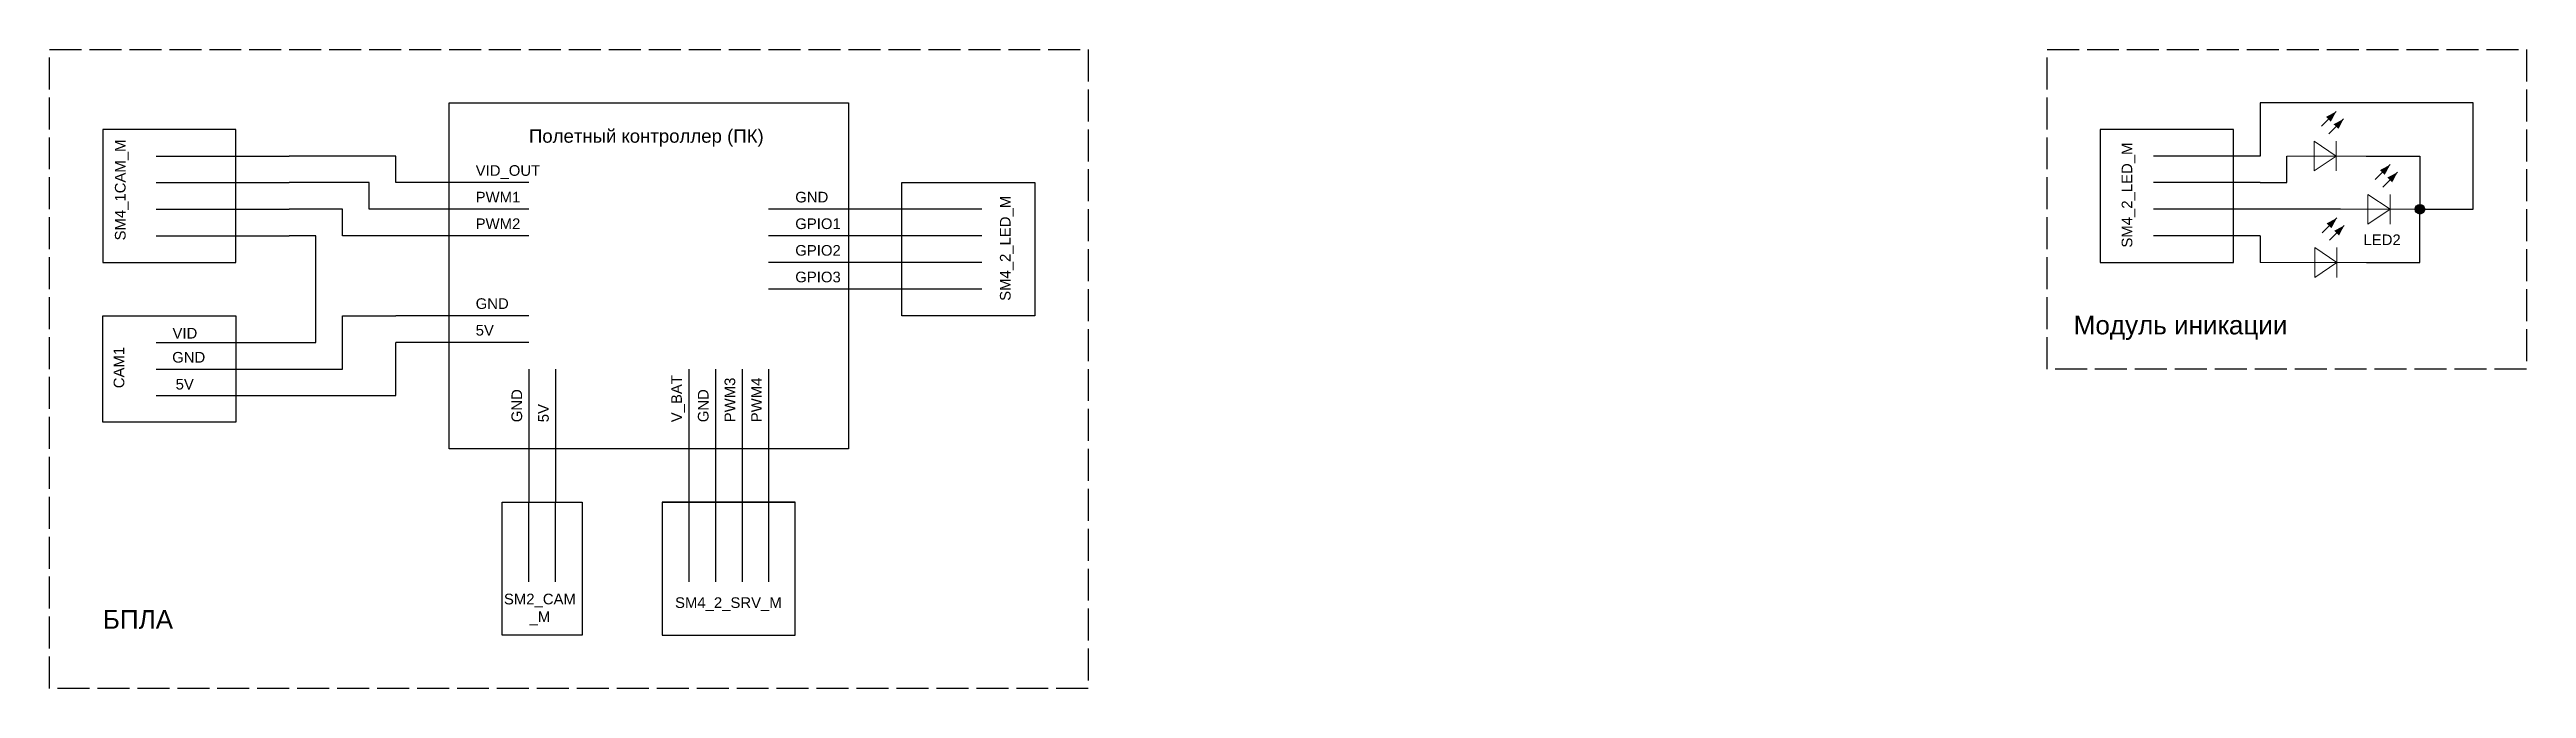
# Model space of a CAD drawing. Header units: millimetres. Extents: x 1990 to 5680, y 1670 to 2120.
# Drawn here: x 4750 to 5680, y 1840 to 2080 of the extents above; entities that cross this region are included whole.
import ezdxf

# ---------------------------------------------------------------- set-up
doc = ezdxf.new("R2010")
doc.units = ezdxf.units.MM
doc.linetypes.add('ACAD_ISO02W100', pattern=[15, 12, -3])
doc.layers.add('001_Dark_1 30', color=7, linetype='Continuous', lineweight=0, true_color=0x242424)
doc.styles.get("Standard").update_dxf_attribs({"font": 'arial.ttf'})

msp = doc.modelspace()

# ---------------------------------------------------------------- texts
at = {"attachment_point": 1}
for s, width, heights, insert, char_height in [('Полетный контроллер (ПК)', 100, [10], (4930, 2050), 5), ('VID_OUT', 23.6151, [6.23], (4910, 2036.56), 4), ('PWM1', 23.9653, [6.23], (4910, 2026.56), 4), ('GND', 23.9653, [6.23], (5030, 2026.56), 4), ('PWM2', 23.9653, [6.23], (4910, 2016.56), 4), ('GPIO1', 23.9653, [6.23], (5030, 2016.56), 4), ('LED2', 23.9653, [6.23], (5618.82, 2010.53), 4), ('GPIO2', 23.9653, [6.23], (5030, 2006.56), 4), ('GPIO3', 23.9653, [6.23], (5030, 1996.56), 4), ('GND', 23.9653, [6.23], (4910, 1986.56), 4), ('VID', 23.9653, [6.23], (4796.17, 1975.44), 4), ('5V', 23.9653, [6.23], (4910, 1976.56), 4), ('Модуль иникации', 100, [10], (5510, 1980), 7), ('GND', 23.9653, [6.23], (4796.06, 1966.4), 4), ('5V', 23.9653, [6.23], (4797.35, 1956.29), 4), ('БПЛА', 100, [10], (4770, 1869.44), 7), ('\\pxqc;SM2_CAM\\P_M', 45.0653, [18.88], (4911.59, 1875.59), 4), ('SM4_2_SRV_M', 100, [10], (4984.85, 1874.25), 4)]:
    msp.add_mtext_dynamic_manual_height_columns(s, width=width, gutter_width=12.5, heights=heights, dxfattribs=dict(at, insert=insert, char_height=char_height))
at = {"char_height": 4, "rotation": 90}
for s, width, heights, insert, attachment_point in [('SM4_1CAM_M', 100, [10], (4774.55, 2008.29), 1), ('SM4_2_LED_M', 100, [10], (5533.16, 2005.6), 7), ('SM4_2_LED_M', 100, [10], (5106.84, 1985.6), 1), ('CAM1', 100, [10], (4774.07, 1952.78), 1), ('V_BAT', 23.9653, [6.23], (4983.44, 1940), 1), ('PWM3', 23.9653, [6.23], (5003.44, 1940), 1), ('PWM4', 23.9653, [6.23], (5013.44, 1940), 1), ('GND', 23.9653, [6.23], (4923.44, 1940), 1), ('5V', 23.9653, [6.23], (4933.44, 1940), 1), ('GND', 23.9653, [6.23], (4993.44, 1940), 1)]:
    msp.add_mtext_dynamic_manual_height_columns(s, width=width, gutter_width=12.5, heights=heights, dxfattribs=dict(at, insert=insert, attachment_point=attachment_point))

# ---------------------------------------------------------------- hatches: boundary and pattern name
h = msp.add_hatch(color=256)
h.dxf.hatch_style = 1
h.paths.add_polyline_path([(5641.79, 2020, 1), (5638.21, 2020, 1)])
at = {"layer": '001_Dark_1 30'}
h = msp.add_hatch(color=0, dxfattribs=at)
h.dxf.hatch_style = 1
h.paths.add_polyline_path([(5604.76, 2054.69), (5606.55, 2052.9), (5608.61, 2056.75), (5608.61, 2056.75)])
h = msp.add_hatch(color=0, dxfattribs=at)
h.dxf.hatch_style = 1
h.paths.add_polyline_path([(5607.58, 2051.93), (5609.38, 2050.14), (5611.36, 2053.92), (5611.36, 2053.92)])
h = msp.add_hatch(color=0, dxfattribs=at)
h.dxf.hatch_style = 1
h.paths.add_polyline_path([(5624.99, 2034.69), (5626.78, 2032.9), (5628.84, 2036.75), (5628.84, 2036.75)])
h = msp.add_hatch(color=0, dxfattribs=at)
h.dxf.hatch_style = 1
h.paths.add_polyline_path([(5627.81, 2031.93), (5629.61, 2030.14), (5631.6, 2033.92), (5631.6, 2033.92)])
h = msp.add_hatch(color=0, dxfattribs=at)
h.dxf.hatch_style = 1
h.paths.add_polyline_path([(5604.99, 2014.69), (5606.78, 2012.9), (5608.84, 2016.75), (5608.84, 2016.75)])
h = msp.add_hatch(color=0, dxfattribs=at)
h.dxf.hatch_style = 1
h.paths.add_polyline_path([(5607.81, 2011.93), (5609.61, 2010.14), (5611.6, 2013.92), (5611.6, 2013.92)])

# ---------------------------------------------------------------- linework, layer by layer
at = {"linetype": 'ACAD_ISO02W100'}
for p, q in [((4750, 2080), (5140, 2080)), ((4750, 1840), (4750, 2080)), ((5140, 2080), (5140, 1840)), ((5500, 2080), (5680, 2080)), ((5500, 1960), (5500, 2080)), ((5680, 2080), (5680, 1960)), ((5680, 1960), (5500, 1960)), ((5140, 1840), (4750, 1840))]:
    msp.add_line(p, q, dxfattribs=at)
for p, q in [((5660, 2060), (5580, 2060)), ((5580, 2060), (5580, 2040)), ((5660, 2020), (5660, 2060)), ((4820, 2050), (4770, 2050)), ((4770, 2050), (4770, 2000)), ((4820, 2000), (4820, 2050)), ((5570, 2050), (5520, 2050)), ((5520, 2050), (5520, 2000)), ((5570, 2000), (5570, 2050)), ((4790, 2040), (4840, 2040)), ((4880, 2040), (4840, 2040)), ((4880, 2030), (4880, 2040)), ((5580, 2040), (5540, 2040)), ((5590, 2030), (5590, 2040)), ((5619.77, 2040), (5640, 2040)), ((5640, 2040), (5640, 2020)), ((4790, 2030), (4840, 2030)), ((4870, 2030), (4840, 2030)), ((4870, 2020), (4870, 2030)), ((4930, 2030), (4880, 2030)), ((5070, 1980), (5070, 2030)), ((5070, 2030), (5120, 2030)), ((5120, 2030), (5120, 1980)), ((5580, 2030), (5540, 2030)), ((5580, 2030), (5590, 2030)), ((4790, 2020), (4840, 2020)), ((4860, 2020), (4840, 2020)), ((4860, 2010), (4860, 2020)), ((4880, 2020), (4870, 2020)), ((4930, 2020), (4880, 2020)), ((5070, 2020), (5020, 2020)), ((5100, 2020), (5070, 2020)), ((5610.23, 2020), (5540, 2020)), ((5640, 2000), (5640, 2020)), ((5640, 2020), (5660, 2020)), ((4790, 2010), (4840, 2010)), ((4850, 2010), (4840, 2010)), ((4850, 2000), (4850, 2010)), ((4880, 2010), (4860, 2010)), ((4930, 2010), (4880, 2010)), ((5070, 2010), (5020, 2010)), ((5100, 2010), (5070, 2010)), ((5580, 2010), (5540, 2010)), ((5580, 2010), (5580, 2000)), ((4770, 2000), (4820, 2000)), ((4850, 1970), (4850, 2000)), ((5070, 2000), (5020, 2000)), ((5100, 2000), (5070, 2000)), ((5520, 2000), (5570, 2000)), ((5620, 2000), (5640, 2000)), ((5070, 1990), (5020, 1990)), ((5100, 1990), (5070, 1990)), ((4860, 1960), (4860, 1980)), ((4860, 1980), (4880, 1980)), ((4930, 1980), (4880, 1980)), ((5120, 1980), (5070, 1980)), ((4790, 1970), (4850, 1970)), ((4930, 1970), (4880, 1970)), ((4880, 1950), (4880, 1970)), ((4790, 1960), (4850, 1960)), ((4850, 1960), (4860, 1960)), ((4930, 1960), (4930, 1910)), ((4940, 1960), (4940, 1910)), ((4990, 1960), (4990, 1880)), ((5000, 1960), (5000, 1880)), ((5010, 1960), (5010, 1880)), ((5020, 1960), (5020, 1880)), ((4790, 1950), (4840, 1950)), ((4840, 1950), (4880, 1950)), ((4920, 1860), (4920, 1910)), ((4920, 1910), (4950, 1910)), ((4930, 1880), (4930, 1910)), ((4940, 1880), (4940, 1910)), ((4950, 1910), (4950, 1860)), ((4980, 1910), (4980, 1860)), ((5030, 1860), (5030, 1910)), ((4950, 1860), (4920, 1860)), ((4980, 1860), (5030, 1860))]:
    msp.add_line(p, q)
for points in [[(4900, 2060), (5050, 2060), (5050, 1930), (4900, 1930)], [(4770, 1980), (4820, 1980), (4820, 1940), (4770, 1940)], [(4980, 1910), (5030, 1910), (5030, 1910), (4980, 1910)]]:
    msp.add_lwpolyline(points, close=True)
msp.add_circle((5640, 2020), 1.79)
at = {"layer": '001_Dark_1 30', "color": 0}
for points in [[(5603.02, 2051.16), (5608.61, 2056.75)], [(5605.78, 2048.34), (5611.36, 2053.92)], [(5619.77, 2040), (5590, 2040)], [(5608.61, 2034.42), (5608.61, 2045.58)], [(5623.25, 2031.16), (5628.84, 2036.75)], [(5626.01, 2028.34), (5631.6, 2033.92)], [(5640, 2020), (5610.23, 2020)], [(5628.84, 2014.42), (5628.84, 2025.58)], [(5603.25, 2011.16), (5608.84, 2016.75)], [(5606.01, 2008.34), (5611.6, 2013.92)], [(5620, 2000), (5580, 2000)], [(5608.84, 1994.42), (5608.84, 2005.58)]]:
    msp.add_lwpolyline(points, dxfattribs=at)
for points in [[(5600.27, 2045.58), (5608.61, 2040), (5600.27, 2034.42)], [(5620.5, 2025.58), (5628.84, 2020), (5620.5, 2014.42)], [(5600.5, 2005.58), (5608.84, 2000), (5600.5, 1994.42)]]:
    msp.add_lwpolyline(points, close=True, dxfattribs=at)

msp.set_redraw_order([(e.dxf.handle, doc.entitydb.next_handle()) for e in msp.query("TEXT MTEXT ATTDEF DIMENSION ARC_DIMENSION")])  # texts and dimensions are drawn at this point

doc.saveas('drawing.dxf')
